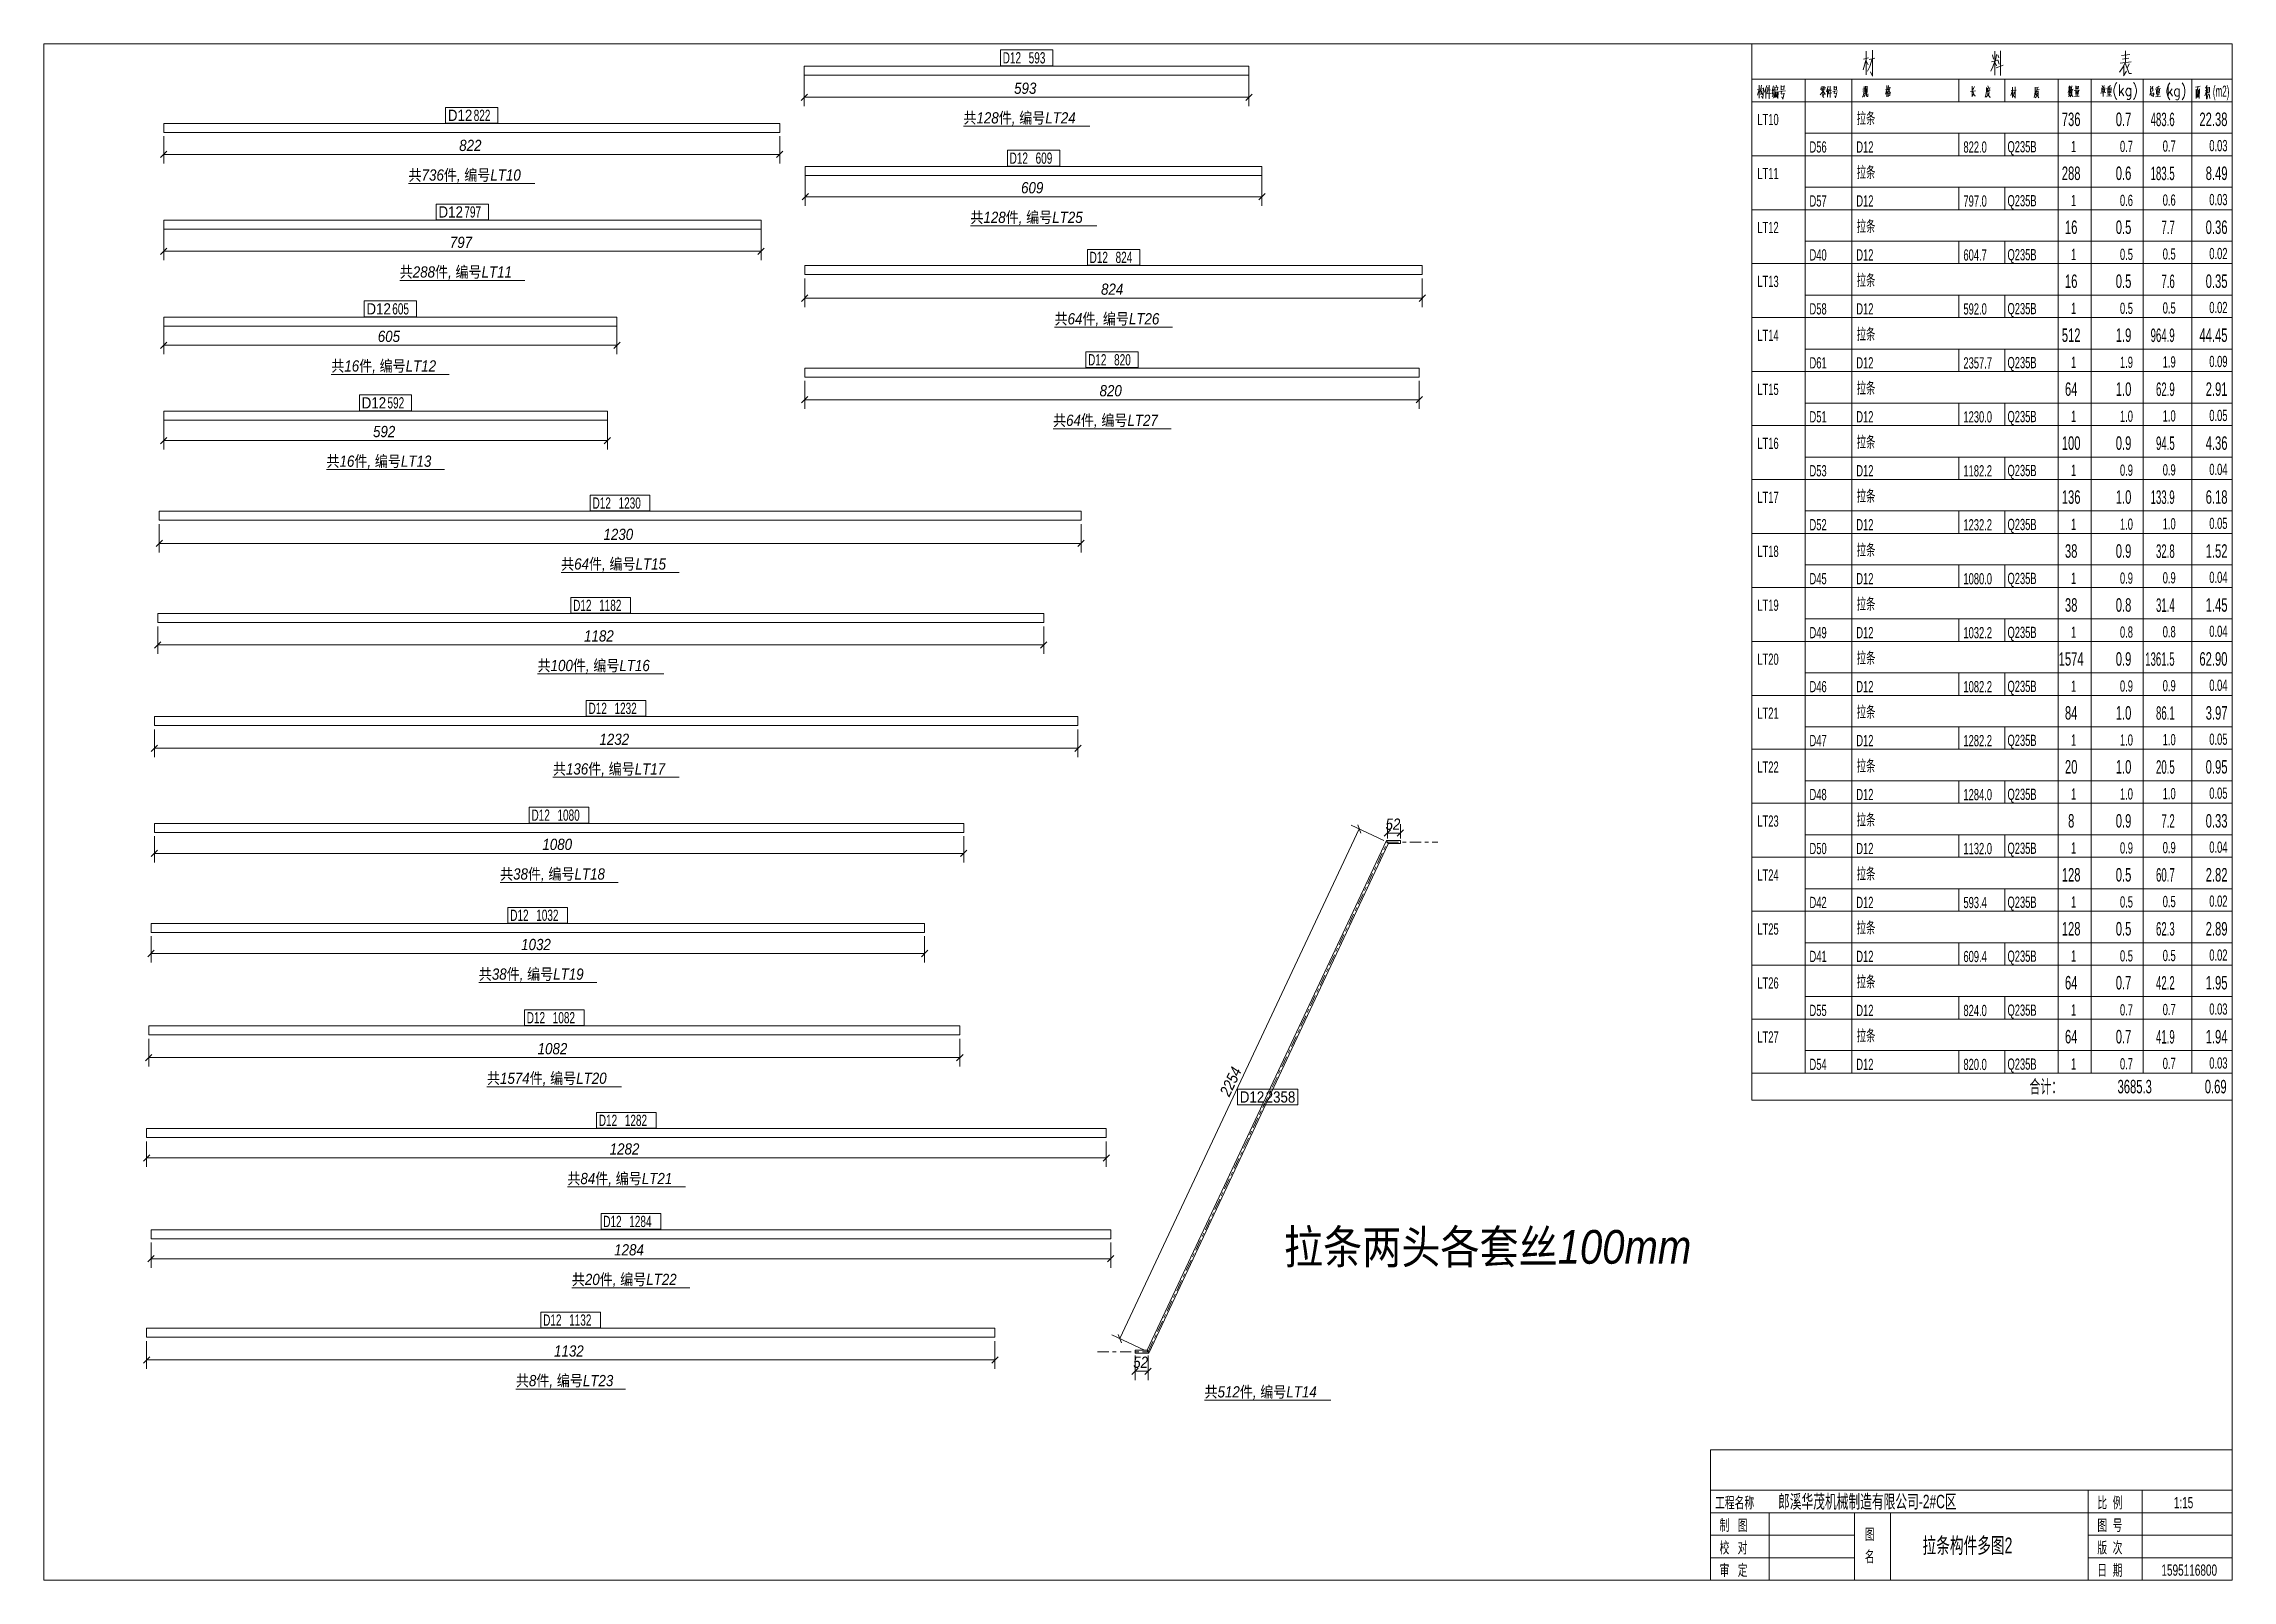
# Model space of a CAD drawing. Header units: millimetres. Extents: x 563 to 2432, y 35 to 580.
# Drawn here: x 1848 to 2432, y 170 to 580 of the extents above; entities that cross this region are included whole.
import ezdxf

# ---------------------------------------------------------------- set-up
doc = ezdxf.new("R2010")
doc.units = ezdxf.units.MM
doc.linetypes.add('XKITLINE00', pattern=[0])
doc.linetypes.add('XKITLINE03', pattern=[6, 3, -1, 1, -1])
for name, color, linetype, lineweight in [('DrawingSheet', 5, 'Continuous', 0), ('OtherObjectType', 1, 'Continuous', 0), ('Part', 2, 'Continuous', 0), ('PartMark', 3, 'Continuous', 0), ('Z-DIMENSIONS', 1, 'Continuous', 0)]:
    doc.layers.add(name, color=color, linetype=linetype, lineweight=lineweight)
doc.styles.add('Arial Italic', font='ariali.ttf')
doc.styles.add('Arial Narrow', font='arial.ttf')
doc.styles.add('romsim', font='arial.ttf')
doc.styles.add('宋体', font='arial.ttf')

msp = doc.modelspace()

# ---------------------------------------------------------------- texts
at = {"layer": 'OtherObjectType', "color": 4, "style": '宋体'}
for s, height, width, p in [('(m2)', 3, 0.51, (2426.88, 566.26)), ('736', 3.6, 0.595, (2386.56, 558.46)), ('0.7', 3.6, 0.595, (2400.96, 558.46)), ('22.38', 3.6, 0.595, (2423.28, 558.46)), ('288', 3.6, 0.595, (2386.56, 544.06)), ('0.6', 3.6, 0.595, (2400.96, 544.06)), ('8.49', 3.6, 0.595, (2424.96, 544.06)), ('16', 3.6, 0.595, (2387.4, 529.66)), ('0.5', 3.6, 0.595, (2400.96, 529.66)), ('0.36', 3.6, 0.595, (2424.96, 529.66)), ('16', 3.6, 0.595, (2387.4, 515.26)), ('0.5', 3.6, 0.595, (2400.96, 515.26)), ('0.35', 3.6, 0.595, (2424.96, 515.26)), ('512', 3.6, 0.595, (2386.56, 500.86)), ('1.9', 3.6, 0.595, (2400.96, 500.86)), ('44.45', 3.6, 0.595, (2423.28, 500.86)), ('64', 3.6, 0.595, (2387.4, 486.46)), ('1.0', 3.6, 0.595, (2400.96, 486.46)), ('2.91', 3.6, 0.595, (2424.96, 486.46)), ('100', 3.6, 0.595, (2386.56, 472.06)), ('0.9', 3.6, 0.595, (2400.96, 472.06)), ('4.36', 3.6, 0.595, (2424.96, 472.06)), ('136', 3.6, 0.595, (2386.56, 457.66)), ('1.0', 3.6, 0.595, (2400.96, 457.66)), ('6.18', 3.6, 0.595, (2424.96, 457.66)), ('38', 3.6, 0.595, (2387.4, 443.26)), ('0.9', 3.6, 0.595, (2400.96, 443.26)), ('1.52', 3.6, 0.595, (2424.96, 443.26)), ('38', 3.6, 0.595, (2387.4, 428.86)), ('0.8', 3.6, 0.595, (2400.96, 428.86)), ('1.45', 3.6, 0.595, (2424.96, 428.86)), ('1574', 3.6, 0.595, (2385.72, 414.46)), ('0.9', 3.6, 0.595, (2400.96, 414.46)), ('62.90', 3.6, 0.595, (2423.28, 414.46)), ('84', 3.6, 0.595, (2387.4, 400.06)), ('1.0', 3.6, 0.595, (2400.96, 400.06)), ('3.97', 3.6, 0.595, (2424.96, 400.06)), ('20', 3.6, 0.595, (2387.4, 385.66)), ('1.0', 3.6, 0.595, (2400.96, 385.66)), ('0.95', 3.6, 0.595, (2424.96, 385.66)), ('8', 3.6, 0.595, (2388.24, 371.26)), ('0.9', 3.6, 0.595, (2400.96, 371.26)), ('0.33', 3.6, 0.595, (2424.96, 371.26)), ('128', 3.6, 0.595, (2386.56, 356.86)), ('0.5', 3.6, 0.595, (2400.96, 356.86)), ('2.82', 3.6, 0.595, (2424.96, 356.86)), ('128', 3.6, 0.595, (2386.56, 342.46)), ('0.5', 3.6, 0.595, (2400.96, 342.46)), ('2.89', 3.6, 0.595, (2424.96, 342.46)), ('64', 3.6, 0.595, (2387.4, 328.06)), ('0.7', 3.6, 0.595, (2400.96, 328.06)), ('1.95', 3.6, 0.595, (2424.96, 328.06)), ('64', 3.6, 0.595, (2387.4, 313.66)), ('0.7', 3.6, 0.595, (2400.96, 313.66)), ('1.94', 3.6, 0.595, (2424.96, 313.66)), ('工程名称', 3, 0.6375, (2294.04, 189.62)), ('比  例', 3, 0.6375, (2396.04, 189.62)), ('制   图', 3, 0.6375, (2295.24, 183.62)), ('图  号', 3, 0.6375, (2396.04, 183.62)), ('校   对', 3, 0.6375, (2295.24, 177.62)), ('图', 3, 0.6375, (2334, 181.22)), ('版  次', 3, 0.6375, (2396.04, 177.62)), ('名', 3, 0.6375, (2334, 175.22)), ('审   定', 3, 0.6375, (2295.24, 171.62)), ('日  期', 3, 0.6375, (2396.04, 171.62))]:
    msp.add_text(s, height=height, dxfattribs=dict(at, width=width)).set_placement(p)
at = {"layer": 'OtherObjectType', "color": 6}
for s, height, style, width, p in [('共128件, 编号LT24', 3, 'Arial Italic', 0.85, (2093.46, 559.15)), ('483.6', 3.6, '宋体', 0.51, (2410.26, 558.43)), ('共736件, 编号LT10', 3, 'Arial Italic', 0.85, (1945.38, 543.89)), ('183.5', 3.6, '宋体', 0.51, (2410.26, 544.03)), ('共128件, 编号LT25', 3, 'Arial Italic', 0.85, (2095.32, 532.61)), ('7.7', 3.6, '宋体', 0.51, (2413.14, 529.63)), ('共288件, 编号LT11', 3, 'Arial Italic', 0.85, (1943.03, 518.03)), ('7.6', 3.6, '宋体', 0.51, (2413.14, 515.23)), ('共64件, 编号LT26', 3, 'Arial Italic', 0.85, (2117.77, 505.53)), ('964.9', 3.6, '宋体', 0.51, (2410.26, 500.83)), ('共16件, 编号LT12', 3, 'Arial Italic', 0.85, (1924.77, 492.95)), ('62.9', 3.6, '宋体', 0.51, (2411.7, 486.43)), ('共64件, 编号LT27', 3, 'Arial Italic', 0.85, (2117.37, 478.44)), ('94.5', 3.6, '宋体', 0.51, (2411.7, 472.03)), ('共16件, 编号LT13', 3, 'Arial Italic', 0.85, (1923.49, 467.54)), ('133.9', 3.6, '宋体', 0.51, (2410.26, 457.63)), ('32.8', 3.6, '宋体', 0.51, (2411.7, 443.23)), ('共64件, 编号LT15', 3, 'Arial Italic', 0.85, (1986.1, 440.1)), ('31.4', 3.6, '宋体', 0.51, (2411.7, 428.83)), ('共100件, 编号LT16', 3, 'Arial Italic', 0.85, (1979.81, 413.01)), ('1361.5', 3.6, '宋体', 0.51, (2408.82, 414.43)), ('86.1', 3.6, '宋体', 0.51, (2411.7, 400.03)), ('共136件, 编号LT17', 3, 'Arial Italic', 0.85, (1983.91, 385.42)), ('20.5', 3.6, '宋体', 0.51, (2411.7, 385.63)), ('7.2', 3.6, '宋体', 0.51, (2413.14, 371.23)), ('共38件, 编号LT18', 3, 'Arial Italic', 0.85, (1969.81, 357.38)), ('60.7', 3.6, '宋体', 0.51, (2411.7, 356.83)), ('62.3', 3.6, '宋体', 0.51, (2411.7, 342.43)), ('共38件, 编号LT19', 3, 'Arial Italic', 0.85, (1964.13, 330.66)), ('42.2', 3.6, '宋体', 0.51, (2411.7, 328.03)), ('41.9', 3.6, '宋体', 0.51, (2411.7, 313.63)), ('共1574件, 编号LT20', 3, 'Arial Italic', 0.85, (1966.31, 302.87)), ('3685.3', 3.6, '宋体', 0.595, (2401.44, 300.34)), ('0.69', 3.6, '宋体', 0.595, (2424.72, 300.34)), ('共84件, 编号LT21', 3, 'Arial Italic', 0.85, (1987.77, 276.11)), ('拉条两头各套丝100mm', 9, 'Arial Italic', 0.85, (2179, 254.87)), ('共20件, 编号LT22', 3, 'Arial Italic', 0.85, (1988.96, 249.19)), ('共8件, 编号LT23', 3, 'Arial Italic', 0.85, (1974.03, 222.19)), ('共512件, 编号LT14', 3, 'Arial Italic', 0.85, (2157.79, 219.19))]:
    msp.add_text(s, height=height, dxfattribs=dict(at, style=style, width=width)).set_placement(p)
at = {"layer": 'OtherObjectType', "color": 7, "style": '宋体'}
for s, height, width, p in [('LT10', 3, 0.595, (2305.32, 558.7)), ('拉条', 3, 0.595, (2331.84, 559.06)), ('D56', 3, 0.595, (2319.24, 551.38)), ('D12', 3, 0.595, (2331.72, 551.38)), ('822.0', 3, 0.595, (2360.31, 551.36)), ('Q235B', 3, 0.595, (2372.07, 551.44)), ('1', 3, 0.595, (2389.02, 551.5)), ('0.7', 3, 0.595, (2402.08, 551.53)), ('0.7', 3, 0.595, (2413.49, 551.62)), ('0.03', 3, 0.595, (2425.92, 551.74)), ('LT11', 3, 0.595, (2305.32, 544.3)), ('拉条', 3, 0.595, (2331.84, 544.66)), ('D57', 3, 0.595, (2319.24, 536.98)), ('D12', 3, 0.595, (2331.72, 536.98)), ('797.0', 3, 0.595, (2360.31, 536.96)), ('Q235B', 3, 0.595, (2372.07, 537.04)), ('1', 3, 0.595, (2389.02, 537.1)), ('0.6', 3, 0.595, (2402.08, 537.13)), ('0.6', 3, 0.595, (2413.49, 537.22)), ('0.03', 3, 0.595, (2425.92, 537.34)), ('LT12', 3, 0.595, (2305.32, 529.9)), ('拉条', 3, 0.595, (2331.84, 530.26)), ('D40', 3, 0.595, (2319.24, 522.58)), ('D12', 3, 0.595, (2331.72, 522.58)), ('604.7', 3, 0.595, (2360.31, 522.56)), ('Q235B', 3, 0.595, (2372.07, 522.64)), ('1', 3, 0.595, (2389.02, 522.7)), ('0.5', 3, 0.595, (2402.08, 522.73)), ('0.5', 3, 0.595, (2413.49, 522.82)), ('0.02', 3, 0.595, (2425.92, 522.94)), ('LT13', 3, 0.595, (2305.32, 515.5)), ('拉条', 3, 0.595, (2331.84, 515.86)), ('D58', 3, 0.595, (2319.24, 508.18)), ('D12', 3, 0.595, (2331.72, 508.18)), ('592.0', 3, 0.595, (2360.31, 508.16)), ('Q235B', 3, 0.595, (2372.07, 508.24)), ('1', 3, 0.595, (2389.02, 508.3)), ('0.5', 3, 0.595, (2402.08, 508.33)), ('0.5', 3, 0.595, (2413.49, 508.42)), ('0.02', 3, 0.595, (2425.92, 508.54)), ('LT14', 3, 0.595, (2305.32, 501.1)), ('拉条', 3, 0.595, (2331.84, 501.46)), ('D61', 3, 0.595, (2319.24, 493.78)), ('D12', 3, 0.595, (2331.72, 493.78)), ('2357.7', 3, 0.595, (2360.31, 493.76)), ('Q235B', 3, 0.595, (2372.07, 493.84)), ('1', 3, 0.595, (2389.02, 493.9)), ('1.9', 3, 0.595, (2402.08, 493.93)), ('1.9', 3, 0.595, (2413.49, 494.02)), ('0.09', 3, 0.595, (2425.92, 494.14)), ('LT15', 3, 0.595, (2305.32, 486.7)), ('拉条', 3, 0.595, (2331.84, 487.06)), ('D51', 3, 0.595, (2319.24, 479.38)), ('D12', 3, 0.595, (2331.72, 479.38)), ('1230.0', 3, 0.595, (2360.31, 479.36)), ('Q235B', 3, 0.595, (2372.07, 479.44)), ('1', 3, 0.595, (2389.02, 479.5)), ('1.0', 3, 0.595, (2402.08, 479.53)), ('1.0', 3, 0.595, (2413.49, 479.62)), ('0.05', 3, 0.595, (2425.92, 479.74)), ('LT16', 3, 0.595, (2305.32, 472.3)), ('拉条', 3, 0.595, (2331.84, 472.66)), ('D53', 3, 0.595, (2319.24, 464.98)), ('D12', 3, 0.595, (2331.72, 464.98)), ('1182.2', 3, 0.595, (2360.31, 464.96)), ('Q235B', 3, 0.595, (2372.07, 465.04)), ('1', 3, 0.595, (2389.02, 465.1)), ('0.9', 3, 0.595, (2402.08, 465.13)), ('0.9', 3, 0.595, (2413.49, 465.22)), ('0.04', 3, 0.595, (2425.92, 465.34)), ('拉条', 3, 0.595, (2331.84, 458.26)), ('LT17', 3, 0.595, (2305.32, 457.9)), ('D52', 3, 0.595, (2319.24, 450.58)), ('D12', 3, 0.595, (2331.72, 450.58)), ('1232.2', 3, 0.595, (2360.31, 450.56)), ('Q235B', 3, 0.595, (2372.07, 450.64)), ('1', 3, 0.595, (2389.02, 450.7)), ('1.0', 3, 0.595, (2402.08, 450.73)), ('1.0', 3, 0.595, (2413.49, 450.82)), ('0.05', 3, 0.595, (2425.92, 450.94)), ('LT18', 3, 0.595, (2305.32, 443.5)), ('拉条', 3, 0.595, (2331.84, 443.86)), ('D45', 3, 0.595, (2319.24, 436.18)), ('D12', 3, 0.595, (2331.72, 436.18)), ('1080.0', 3, 0.595, (2360.31, 436.16)), ('Q235B', 3, 0.595, (2372.07, 436.24)), ('1', 3, 0.595, (2389.02, 436.3)), ('0.9', 3, 0.595, (2402.08, 436.33)), ('0.9', 3, 0.595, (2413.49, 436.42)), ('0.04', 3, 0.595, (2425.92, 436.54)), ('拉条', 3, 0.595, (2331.84, 429.46)), ('LT19', 3, 0.595, (2305.32, 429.1)), ('D49', 3, 0.595, (2319.24, 421.78)), ('D12', 3, 0.595, (2331.72, 421.78)), ('1032.2', 3, 0.595, (2360.31, 421.76)), ('Q235B', 3, 0.595, (2372.07, 421.84)), ('1', 3, 0.595, (2389.02, 421.9)), ('0.8', 3, 0.595, (2402.08, 421.93)), ('0.8', 3, 0.595, (2413.49, 422.02)), ('0.04', 3, 0.595, (2425.92, 422.14)), ('LT20', 3, 0.595, (2305.32, 414.7)), ('拉条', 3, 0.595, (2331.84, 415.06)), ('D46', 3, 0.595, (2319.24, 407.38)), ('D12', 3, 0.595, (2331.72, 407.38)), ('1082.2', 3, 0.595, (2360.31, 407.36)), ('Q235B', 3, 0.595, (2372.07, 407.44)), ('1', 3, 0.595, (2389.02, 407.5)), ('0.9', 3, 0.595, (2402.08, 407.53)), ('0.9', 3, 0.595, (2413.49, 407.62)), ('0.04', 3, 0.595, (2425.92, 407.74)), ('LT21', 3, 0.595, (2305.32, 400.3)), ('拉条', 3, 0.595, (2331.84, 400.66)), ('D47', 3, 0.595, (2319.24, 392.98)), ('D12', 3, 0.595, (2331.72, 392.98)), ('1282.2', 3, 0.595, (2360.31, 392.96)), ('Q235B', 3, 0.595, (2372.07, 393.04)), ('1', 3, 0.595, (2389.02, 393.1)), ('1.0', 3, 0.595, (2402.08, 393.13)), ('1.0', 3, 0.595, (2413.49, 393.22)), ('0.05', 3, 0.595, (2425.92, 393.34)), ('LT22', 3, 0.595, (2305.32, 385.9)), ('拉条', 3, 0.595, (2331.84, 386.26)), ('D48', 3, 0.595, (2319.24, 378.58)), ('D12', 3, 0.595, (2331.72, 378.58)), ('1284.0', 3, 0.595, (2360.31, 378.56)), ('Q235B', 3, 0.595, (2372.07, 378.64)), ('1', 3, 0.595, (2389.02, 378.7)), ('1.0', 3, 0.595, (2402.08, 378.73)), ('1.0', 3, 0.595, (2413.49, 378.82)), ('0.05', 3, 0.595, (2425.92, 378.94)), ('LT23', 3, 0.595, (2305.32, 371.5)), ('拉条', 3, 0.595, (2331.84, 371.86)), ('D50', 3, 0.595, (2319.24, 364.18)), ('D12', 3, 0.595, (2331.72, 364.18)), ('1132.0', 3, 0.595, (2360.31, 364.16)), ('Q235B', 3, 0.595, (2372.07, 364.24)), ('1', 3, 0.595, (2389.02, 364.3)), ('0.9', 3, 0.595, (2402.08, 364.33)), ('0.9', 3, 0.595, (2413.49, 364.42)), ('0.04', 3, 0.595, (2425.92, 364.54)), ('LT24', 3, 0.595, (2305.32, 357.1)), ('拉条', 3, 0.595, (2331.84, 357.46)), ('D42', 3, 0.595, (2319.24, 349.78)), ('D12', 3, 0.595, (2331.72, 349.78)), ('593.4', 3, 0.595, (2360.31, 349.76)), ('Q235B', 3, 0.595, (2372.07, 349.84)), ('1', 3, 0.595, (2389.02, 349.9)), ('0.5', 3, 0.595, (2402.08, 349.93)), ('0.5', 3, 0.595, (2413.49, 350.02)), ('0.02', 3, 0.595, (2425.92, 350.14)), ('LT25', 3, 0.595, (2305.32, 342.7)), ('拉条', 3, 0.595, (2331.84, 343.06)), ('0.02', 3, 0.595, (2425.92, 335.74)), ('D41', 3, 0.595, (2319.24, 335.38)), ('D12', 3, 0.595, (2331.72, 335.38)), ('609.4', 3, 0.595, (2360.31, 335.36)), ('Q235B', 3, 0.595, (2372.07, 335.44)), ('1', 3, 0.595, (2389.02, 335.5)), ('0.5', 3, 0.595, (2402.08, 335.53)), ('0.5', 3, 0.595, (2413.49, 335.62)), ('LT26', 3, 0.595, (2305.32, 328.3)), ('拉条', 3, 0.595, (2331.84, 328.66)), ('D55', 3, 0.595, (2319.24, 320.98)), ('D12', 3, 0.595, (2331.72, 320.98)), ('824.0', 3, 0.595, (2360.31, 320.96)), ('Q235B', 3, 0.595, (2372.07, 321.04)), ('1', 3, 0.595, (2389.02, 321.1)), ('0.7', 3, 0.595, (2402.08, 321.13)), ('0.7', 3, 0.595, (2413.49, 321.22)), ('0.03', 3, 0.595, (2425.92, 321.34)), ('LT27', 3, 0.595, (2305.32, 313.9)), ('拉条', 3, 0.595, (2331.84, 314.26)), ('D54', 3, 0.595, (2319.24, 306.58)), ('D12', 3, 0.595, (2331.72, 306.58)), ('820.0', 3, 0.595, (2360.31, 306.56)), ('Q235B', 3, 0.595, (2372.07, 306.64)), ('1', 3, 0.595, (2389.02, 306.7)), ('0.7', 3, 0.595, (2402.08, 306.73)), ('0.7', 3, 0.595, (2413.49, 306.82)), ('0.03', 3, 0.595, (2425.92, 306.94)), ('合计：', 3.6, 0.595, (2377.92, 300.34)), ('郎溪华茂机械制造有限公司-2#C区', 3.6, 0.6375, (2310.84, 189.62)), ('1:15', 3, 0.6375, (2416.44, 189.62)), ('拉条构件多图2', 4.2, 0.6375, (2349.39, 177.62)), ('1595116800', 3, 0.6375, (2413.14, 171.62))]:
    msp.add_text(s, height=height, dxfattribs=dict(at, width=width)).set_placement(p)
at = {"layer": 'PartMark', "color": 3}
for s, style, width, p in [('D12', 'romsim', 0.6375, (2103.93, 575.17)), ('593', 'romsim', 0.6375, (2110.87, 575.17)), ('D12', 'Arial Narrow', 0.85, (1955.87, 559.82)), ('822', 'romsim', 0.6375, (1962.77, 559.82)), ('D12', 'romsim', 0.6375, (2105.78, 548.4)), ('609', 'romsim', 0.6375, (2112.72, 548.4)), ('D12', 'Arial Narrow', 0.85, (1953.37, 534.04)), ('797', 'romsim', 0.6375, (1960.27, 534.04)), ('D12', 'romsim', 0.6375, (2127.12, 521.91)), ('824', 'romsim', 0.6375, (2134.06, 521.91)), ('D12', 'Arial Narrow', 0.85, (1934.14, 508.18)), ('605', 'romsim', 0.6375, (1941.04, 508.18)), ('D12', 'romsim', 0.6375, (2126.72, 494.59)), ('820', 'romsim', 0.6375, (2133.66, 494.59)), ('D12', 'Arial Narrow', 0.85, (1932.87, 483.1)), ('592', 'romsim', 0.6375, (1939.76, 483.1)), ('D12', 'romsim', 0.6375, (1994.48, 456.36)), ('1230', 'romsim', 0.6375, (2001.42, 456.36)), ('D12', 'romsim', 0.6375, (1989.3, 429.05)), ('1182', 'romsim', 0.6375, (1996.24, 429.05)), ('D12', 'romsim', 0.6375, (1993.41, 401.57)), ('1232', 'romsim', 0.6375, (2000.34, 401.57)), ('D12', 'romsim', 0.6375, (1978.19, 373.08)), ('1080', 'romsim', 0.6375, (1985.12, 373.08)), ('D12', 'romsim', 0.6375, (1972.51, 346.36)), ('1032', 'romsim', 0.6375, (1979.45, 346.36)), ('D12', 'romsim', 0.6375, (1976.92, 319.02)), ('1082', 'romsim', 0.6375, (1983.86, 319.02)), ('D12', 'Arial Narrow', 0.85, (2167.2, 297.87)), ('2358', 'Arial Narrow', 0.85, (2174.1, 297.87)), ('D12', 'romsim', 0.6375, (1996.15, 291.63)), ('1282', 'romsim', 0.6375, (2003.09, 291.63)), ('D12', 'romsim', 0.6375, (1997.34, 264.66)), ('1284', 'romsim', 0.6375, (2004.28, 264.66)), ('D12', 'romsim', 0.6375, (1981.3, 238.34)), ('1132', 'romsim', 0.6375, (1988.24, 238.34))]:
    msp.add_text(s, height=3, dxfattribs=dict(at, style=style, width=width)).set_placement(p)
at = {"layer": 'Z-DIMENSIONS', "color": 3, "style": 'Arial Italic', "width": 0.85}
for s, p in [('593', (2106.98, 567.05)), ('822', (1958.9, 551.79)), ('609', (2108.84, 540.51)), ('797', (1956.4, 525.93)), ('824', (2130.18, 513.43)), ('605', (1937.17, 500.85)), ('820', (2129.78, 486.34)), ('592', (1935.9, 475.44)), ('1230', (1997.4, 448)), ('1182', (1992.22, 420.91)), ('1232', (1996.32, 393.32)), ('1080', (1981.1, 365.28)), ('52', (2206.09, 370.68)), ('1032', (1975.43, 338.56)), ('1082', (1979.83, 310.77)), ('1282', (1999.06, 284.01)), ('1284', (2000.26, 257.09)), ('1132', (1984.21, 230.09)), ('52', (2138.76, 227.09))]:
    msp.add_text(s, height=3, dxfattribs=at).set_placement(p)
msp.add_text('2254', height=3, rotation=64.84736, dxfattribs=at).set_placement((2164.43, 299.26))

# ---------------------------------------------------------------- linework, layer by layer
at = {"layer": 'DrawingSheet', "color": 5, "linetype": 'XKITLINE00', "lineweight": 0}
for p, q in [((2432.04, 580.42), (1848.04, 580.42)), ((1848.04, 580.42), (1848.04, 170.42)), ((2432.04, 170.42), (2432.04, 580.42)), ((1848.04, 170.42), (2432.04, 170.42))]:
    msp.add_line(p, q, dxfattribs=at)
at = {"layer": 'OtherObjectType', "color": 6, "linetype": 'XKITLINE00', "lineweight": 0}
for p, q in [((2303.88, 580.42), (2303.88, 564.94)), ((2303.88, 570.94), (2432.04, 570.94)), ((2318.04, 570.94), (2318.04, 564.94)), ((2330.52, 570.94), (2330.52, 564.94)), ((2359.08, 570.94), (2359.08, 564.94)), ((2371.32, 570.94), (2371.32, 564.94)), ((2385.6, 570.94), (2385.6, 564.94)), ((2394.36, 570.94), (2394.36, 564.94)), ((2408.28, 570.94), (2408.28, 564.94)), ((2421.24, 570.94), (2421.24, 564.94)), ((2303.88, 564.94), (2303.88, 556.54)), ((2432.04, 564.94), (2303.88, 564.94)), ((2318.04, 564.94), (2318.04, 556.54)), ((2330.52, 564.94), (2330.52, 556.54)), ((2385.6, 564.94), (2385.6, 556.54)), ((2394.36, 564.94), (2394.36, 556.54)), ((2408.28, 564.94), (2408.28, 556.54)), ((2421.24, 564.94), (2421.24, 556.54)), ((2093.46, 558.4), (2127.18, 558.4)), ((2303.88, 556.54), (2303.88, 550.54)), ((2318.04, 556.54), (2318.04, 550.54)), ((2318.04, 556.54), (2432.04, 556.54)), ((2330.52, 556.54), (2330.52, 550.54)), ((2359.08, 556.54), (2359.08, 550.54)), ((2371.32, 556.54), (2371.32, 550.54)), ((2385.6, 556.54), (2385.6, 550.54)), ((2394.36, 556.54), (2394.36, 550.54)), ((2408.28, 556.54), (2408.28, 550.54)), ((2421.24, 556.54), (2421.24, 550.54)), ((2303.88, 550.54), (2303.88, 542.14)), ((2432.04, 550.54), (2303.88, 550.54)), ((2318.04, 550.54), (2432.04, 550.54)), ((2318.04, 550.54), (2318.04, 542.14)), ((2330.52, 550.54), (2330.52, 542.14)), ((2385.6, 550.54), (2385.6, 542.14)), ((2394.36, 550.54), (2394.36, 542.14)), ((2408.28, 550.54), (2408.28, 542.14)), ((2421.24, 550.54), (2421.24, 542.14)), ((1945.38, 543.14), (1979.1, 543.14)), ((2303.88, 542.14), (2303.88, 536.14)), ((2318.04, 542.14), (2318.04, 536.14)), ((2318.04, 542.14), (2432.04, 542.14)), ((2330.52, 542.14), (2330.52, 536.14)), ((2359.08, 542.14), (2359.08, 536.14)), ((2371.32, 542.14), (2371.32, 536.14)), ((2385.6, 542.14), (2385.6, 536.14)), ((2394.36, 542.14), (2394.36, 536.14)), ((2408.28, 542.14), (2408.28, 536.14)), ((2421.24, 542.14), (2421.24, 536.14)), ((2095.32, 531.86), (2129.03, 531.86)), ((2303.88, 536.14), (2303.88, 527.74)), ((2432.04, 536.14), (2303.88, 536.14)), ((2318.04, 536.14), (2432.04, 536.14)), ((2318.04, 536.14), (2318.04, 527.74)), ((2330.52, 536.14), (2330.52, 527.74)), ((2385.6, 536.14), (2385.6, 527.74)), ((2394.36, 536.14), (2394.36, 527.74)), ((2408.28, 536.14), (2408.28, 527.74)), ((2421.24, 536.14), (2421.24, 527.74)), ((2303.88, 527.74), (2303.88, 521.74)), ((2318.04, 527.74), (2318.04, 521.74)), ((2318.04, 527.74), (2432.04, 527.74)), ((2330.52, 527.74), (2330.52, 521.74)), ((2359.08, 527.74), (2359.08, 521.74)), ((2371.32, 527.74), (2371.32, 521.74)), ((2385.6, 527.74), (2385.6, 521.74)), ((2394.36, 527.74), (2394.36, 521.74)), ((2408.28, 527.74), (2408.28, 521.74)), ((2421.24, 527.74), (2421.24, 521.74)), ((2303.88, 521.74), (2303.88, 513.34)), ((2432.04, 521.74), (2303.88, 521.74)), ((2318.04, 521.74), (2432.04, 521.74)), ((2318.04, 521.74), (2318.04, 513.34)), ((2330.52, 521.74), (2330.52, 513.34)), ((2385.6, 521.74), (2385.6, 513.34)), ((2394.36, 521.74), (2394.36, 513.34)), ((2408.28, 521.74), (2408.28, 513.34)), ((2421.24, 521.74), (2421.24, 513.34)), ((1943.03, 517.28), (1976.45, 517.28)), ((2303.88, 513.34), (2303.88, 507.34)), ((2318.04, 513.34), (2318.04, 507.34)), ((2318.04, 513.34), (2432.04, 513.34)), ((2330.52, 513.34), (2330.52, 507.34)), ((2359.08, 513.34), (2359.08, 507.34)), ((2371.32, 513.34), (2371.32, 507.34)), ((2385.6, 513.34), (2385.6, 507.34)), ((2394.36, 513.34), (2394.36, 507.34)), ((2408.28, 513.34), (2408.28, 507.34)), ((2421.24, 513.34), (2421.24, 507.34)), ((2117.77, 504.78), (2149.26, 504.78)), ((2303.88, 507.34), (2303.88, 498.94)), ((2432.04, 507.34), (2303.88, 507.34)), ((2318.04, 507.34), (2432.04, 507.34)), ((2318.04, 507.34), (2318.04, 498.94)), ((2330.52, 507.34), (2330.52, 498.94)), ((2385.6, 507.34), (2385.6, 498.94)), ((2394.36, 507.34), (2394.36, 498.94)), ((2408.28, 507.34), (2408.28, 498.94)), ((2421.24, 507.34), (2421.24, 498.94)), ((2303.88, 498.94), (2303.88, 492.94)), ((2318.04, 498.94), (2318.04, 492.94)), ((2318.04, 498.94), (2432.04, 498.94)), ((2330.52, 498.94), (2330.52, 492.94)), ((2359.08, 498.94), (2359.08, 492.94)), ((2371.32, 498.94), (2371.32, 492.94)), ((2385.6, 498.94), (2385.6, 492.94)), ((2394.36, 498.94), (2394.36, 492.94)), ((2408.28, 498.94), (2408.28, 492.94)), ((2421.24, 498.94), (2421.24, 492.94)), ((1924.77, 492.2), (1956.26, 492.2)), ((2303.88, 492.94), (2303.88, 484.54)), ((2432.04, 492.94), (2303.88, 492.94)), ((2318.04, 492.94), (2432.04, 492.94)), ((2318.04, 492.94), (2318.04, 484.54)), ((2330.52, 492.94), (2330.52, 484.54)), ((2385.6, 492.94), (2385.6, 484.54)), ((2394.36, 492.94), (2394.36, 484.54)), ((2408.28, 492.94), (2408.28, 484.54)), ((2421.24, 492.94), (2421.24, 484.54)), ((2303.88, 484.54), (2303.88, 478.54)), ((2318.04, 484.54), (2318.04, 478.54)), ((2318.04, 484.54), (2432.04, 484.54)), ((2330.52, 484.54), (2330.52, 478.54)), ((2359.08, 484.54), (2359.08, 478.54)), ((2371.32, 484.54), (2371.32, 478.54)), ((2385.6, 484.54), (2385.6, 478.54)), ((2394.36, 484.54), (2394.36, 478.54)), ((2408.28, 484.54), (2408.28, 478.54)), ((2421.24, 484.54), (2421.24, 478.54)), ((2117.37, 477.69), (2148.86, 477.69)), ((2303.88, 478.54), (2303.88, 470.14)), ((2432.04, 478.54), (2303.88, 478.54)), ((2318.04, 478.54), (2432.04, 478.54)), ((2318.04, 478.54), (2318.04, 470.14)), ((2330.52, 478.54), (2330.52, 470.14)), ((2385.6, 478.54), (2385.6, 470.14)), ((2394.36, 478.54), (2394.36, 470.14)), ((2408.28, 478.54), (2408.28, 470.14)), ((2421.24, 478.54), (2421.24, 470.14)), ((2303.88, 470.14), (2303.88, 464.14)), ((2318.04, 470.14), (2318.04, 464.14)), ((2318.04, 470.14), (2432.04, 470.14)), ((2330.52, 470.14), (2330.52, 464.14)), ((2359.08, 470.14), (2359.08, 464.14)), ((2371.32, 470.14), (2371.32, 464.14)), ((2385.6, 470.14), (2385.6, 464.14)), ((2394.36, 470.14), (2394.36, 464.14)), ((2408.28, 470.14), (2408.28, 464.14)), ((2421.24, 470.14), (2421.24, 464.14)), ((1923.49, 466.79), (1954.98, 466.79)), ((2303.88, 464.14), (2303.88, 455.74)), ((2432.04, 464.14), (2303.88, 464.14)), ((2318.04, 464.14), (2432.04, 464.14)), ((2318.04, 464.14), (2318.04, 455.74)), ((2330.52, 464.14), (2330.52, 455.74)), ((2385.6, 464.14), (2385.6, 455.74)), ((2394.36, 464.14), (2394.36, 455.74)), ((2408.28, 464.14), (2408.28, 455.74)), ((2421.24, 464.14), (2421.24, 455.74)), ((2303.88, 455.74), (2303.88, 449.74)), ((2318.04, 455.74), (2318.04, 449.74)), ((2318.04, 455.74), (2432.04, 455.74)), ((2330.52, 455.74), (2330.52, 449.74)), ((2359.08, 455.74), (2359.08, 449.74)), ((2371.32, 455.74), (2371.32, 449.74)), ((2385.6, 455.74), (2385.6, 449.74)), ((2394.36, 455.74), (2394.36, 449.74)), ((2408.28, 455.74), (2408.28, 449.74)), ((2421.24, 455.74), (2421.24, 449.74)), ((2303.88, 449.74), (2303.88, 441.34)), ((2432.04, 449.74), (2303.88, 449.74)), ((2318.04, 449.74), (2432.04, 449.74)), ((2318.04, 449.74), (2318.04, 441.34)), ((2330.52, 449.74), (2330.52, 441.34)), ((2385.6, 449.74), (2385.6, 441.34)), ((2394.36, 449.74), (2394.36, 441.34)), ((2408.28, 449.74), (2408.28, 441.34)), ((2421.24, 449.74), (2421.24, 441.34)), ((1986.1, 439.35), (2017.59, 439.35)), ((2303.88, 441.34), (2303.88, 435.34)), ((2318.04, 441.34), (2318.04, 435.34)), ((2318.04, 441.34), (2432.04, 441.34)), ((2330.52, 441.34), (2330.52, 435.34)), ((2359.08, 441.34), (2359.08, 435.34)), ((2371.32, 441.34), (2371.32, 435.34)), ((2385.6, 441.34), (2385.6, 435.34)), ((2394.36, 441.34), (2394.36, 435.34)), ((2408.28, 441.34), (2408.28, 435.34)), ((2421.24, 441.34), (2421.24, 435.34)), ((2303.88, 435.34), (2303.88, 426.94)), ((2432.04, 435.34), (2303.88, 435.34)), ((2318.04, 435.34), (2432.04, 435.34)), ((2318.04, 435.34), (2318.04, 426.94)), ((2330.52, 435.34), (2330.52, 426.94)), ((2385.6, 435.34), (2385.6, 426.94)), ((2394.36, 435.34), (2394.36, 426.94)), ((2408.28, 435.34), (2408.28, 426.94)), ((2421.24, 435.34), (2421.24, 426.94)), ((2303.88, 426.94), (2303.88, 420.94)), ((2318.04, 426.94), (2318.04, 420.94)), ((2318.04, 426.94), (2432.04, 426.94)), ((2330.52, 426.94), (2330.52, 420.94)), ((2359.08, 426.94), (2359.08, 420.94)), ((2371.32, 426.94), (2371.32, 420.94)), ((2385.6, 426.94), (2385.6, 420.94)), ((2394.36, 426.94), (2394.36, 420.94)), ((2408.28, 426.94), (2408.28, 420.94)), ((2421.24, 426.94), (2421.24, 420.94)), ((2303.88, 420.94), (2303.88, 412.54)), ((2432.04, 420.94), (2303.88, 420.94)), ((2318.04, 420.94), (2432.04, 420.94)), ((2318.04, 420.94), (2318.04, 412.54)), ((2330.52, 420.94), (2330.52, 412.54)), ((2385.6, 420.94), (2385.6, 412.54)), ((2394.36, 420.94), (2394.36, 412.54)), ((2408.28, 420.94), (2408.28, 412.54)), ((2421.24, 420.94), (2421.24, 412.54)), ((1979.81, 412.26), (2013.53, 412.26)), ((2303.88, 412.54), (2303.88, 406.54)), ((2318.04, 412.54), (2318.04, 406.54)), ((2318.04, 412.54), (2432.04, 412.54)), ((2330.52, 412.54), (2330.52, 406.54)), ((2359.08, 412.54), (2359.08, 406.54)), ((2371.32, 412.54), (2371.32, 406.54)), ((2385.6, 412.54), (2385.6, 406.54)), ((2394.36, 412.54), (2394.36, 406.54)), ((2408.28, 412.54), (2408.28, 406.54)), ((2421.24, 412.54), (2421.24, 406.54)), ((2303.88, 406.54), (2303.88, 398.14)), ((2432.04, 406.54), (2303.88, 406.54)), ((2318.04, 406.54), (2432.04, 406.54)), ((2318.04, 406.54), (2318.04, 398.14)), ((2330.52, 406.54), (2330.52, 398.14)), ((2385.6, 406.54), (2385.6, 398.14)), ((2394.36, 406.54), (2394.36, 398.14)), ((2408.28, 406.54), (2408.28, 398.14)), ((2421.24, 406.54), (2421.24, 398.14)), ((2303.88, 398.14), (2303.88, 392.14)), ((2318.04, 398.14), (2318.04, 392.14)), ((2318.04, 398.14), (2432.04, 398.14)), ((2330.52, 398.14), (2330.52, 392.14)), ((2359.08, 398.14), (2359.08, 392.14)), ((2371.32, 398.14), (2371.32, 392.14)), ((2385.6, 398.14), (2385.6, 392.14)), ((2394.36, 398.14), (2394.36, 392.14)), ((2408.28, 398.14), (2408.28, 392.14)), ((2421.24, 398.14), (2421.24, 392.14)), ((2303.88, 392.14), (2303.88, 383.74)), ((2432.04, 392.14), (2303.88, 392.14)), ((2318.04, 392.14), (2432.04, 392.14)), ((2318.04, 392.14), (2318.04, 383.74)), ((2330.52, 392.14), (2330.52, 383.74)), ((2385.6, 392.14), (2385.6, 383.74)), ((2394.36, 392.14), (2394.36, 383.74)), ((2408.28, 392.14), (2408.28, 383.74)), ((2421.24, 392.14), (2421.24, 383.74)), ((1983.91, 384.67), (2017.63, 384.67)), ((2303.88, 383.74), (2303.88, 377.74)), ((2318.04, 383.74), (2318.04, 377.74)), ((2318.04, 383.74), (2432.04, 383.74)), ((2330.52, 383.74), (2330.52, 377.74)), ((2359.08, 383.74), (2359.08, 377.74)), ((2371.32, 383.74), (2371.32, 377.74)), ((2385.6, 383.74), (2385.6, 377.74)), ((2394.36, 383.74), (2394.36, 377.74)), ((2408.28, 383.74), (2408.28, 377.74)), ((2421.24, 383.74), (2421.24, 377.74)), ((2303.88, 377.74), (2303.88, 369.34)), ((2432.04, 377.74), (2303.88, 377.74)), ((2318.04, 377.74), (2432.04, 377.74)), ((2318.04, 377.74), (2318.04, 369.34)), ((2330.52, 377.74), (2330.52, 369.34)), ((2385.6, 377.74), (2385.6, 369.34)), ((2394.36, 377.74), (2394.36, 369.34)), ((2408.28, 377.74), (2408.28, 369.34)), ((2421.24, 377.74), (2421.24, 369.34)), ((2303.88, 369.34), (2303.88, 363.34)), ((2318.04, 369.34), (2318.04, 363.34)), ((2318.04, 369.34), (2432.04, 369.34)), ((2330.52, 369.34), (2330.52, 363.34)), ((2359.08, 369.34), (2359.08, 363.34)), ((2371.32, 369.34), (2371.32, 363.34)), ((2385.6, 369.34), (2385.6, 363.34)), ((2394.36, 369.34), (2394.36, 363.34)), ((2408.28, 369.34), (2408.28, 363.34)), ((2421.24, 369.34), (2421.24, 363.34)), ((2303.88, 363.34), (2303.88, 354.94)), ((2432.04, 363.34), (2303.88, 363.34)), ((2318.04, 363.34), (2432.04, 363.34)), ((2318.04, 363.34), (2318.04, 354.94)), ((2330.52, 363.34), (2330.52, 354.94)), ((2385.6, 363.34), (2385.6, 354.94)), ((2394.36, 363.34), (2394.36, 354.94)), ((2408.28, 363.34), (2408.28, 354.94)), ((2421.24, 363.34), (2421.24, 354.94)), ((1969.81, 356.63), (2001.3, 356.63)), ((2303.88, 354.94), (2303.88, 348.94)), ((2318.04, 354.94), (2318.04, 348.94)), ((2318.04, 354.94), (2432.04, 354.94)), ((2330.52, 354.94), (2330.52, 348.94)), ((2359.08, 354.94), (2359.08, 348.94)), ((2371.32, 354.94), (2371.32, 348.94)), ((2385.6, 354.94), (2385.6, 348.94)), ((2394.36, 354.94), (2394.36, 348.94)), ((2408.28, 354.94), (2408.28, 348.94)), ((2421.24, 354.94), (2421.24, 348.94)), ((2303.88, 348.94), (2303.88, 340.54)), ((2432.04, 348.94), (2303.88, 348.94)), ((2318.04, 348.94), (2432.04, 348.94)), ((2318.04, 348.94), (2318.04, 340.54)), ((2330.52, 348.94), (2330.52, 340.54)), ((2385.6, 348.94), (2385.6, 340.54)), ((2394.36, 348.94), (2394.36, 340.54)), ((2408.28, 348.94), (2408.28, 340.54)), ((2421.24, 348.94), (2421.24, 340.54)), ((2303.88, 340.54), (2303.88, 334.54)), ((2318.04, 340.54), (2318.04, 334.54)), ((2318.04, 340.54), (2432.04, 340.54)), ((2330.52, 340.54), (2330.52, 334.54)), ((2359.08, 340.54), (2359.08, 334.54)), ((2371.32, 340.54), (2371.32, 334.54)), ((2385.6, 340.54), (2385.6, 334.54)), ((2394.36, 340.54), (2394.36, 334.54)), ((2408.28, 340.54), (2408.28, 334.54)), ((2421.24, 340.54), (2421.24, 334.54)), ((2303.88, 334.54), (2303.88, 326.14)), ((2432.04, 334.54), (2303.88, 334.54)), ((2318.04, 334.54), (2432.04, 334.54)), ((2318.04, 334.54), (2318.04, 326.14)), ((2330.52, 334.54), (2330.52, 326.14)), ((2385.6, 334.54), (2385.6, 326.14)), ((2394.36, 334.54), (2394.36, 326.14)), ((2408.28, 334.54), (2408.28, 326.14)), ((2421.24, 334.54), (2421.24, 326.14)), ((1964.13, 329.91), (1995.62, 329.91)), ((2303.88, 326.14), (2303.88, 320.14)), ((2318.04, 326.14), (2318.04, 320.14)), ((2318.04, 326.14), (2432.04, 326.14)), ((2330.52, 326.14), (2330.52, 320.14)), ((2359.08, 326.14), (2359.08, 320.14)), ((2371.32, 326.14), (2371.32, 320.14)), ((2385.6, 326.14), (2385.6, 320.14)), ((2394.36, 326.14), (2394.36, 320.14)), ((2408.28, 326.14), (2408.28, 320.14)), ((2421.24, 326.14), (2421.24, 320.14)), ((2303.88, 320.14), (2303.88, 311.74)), ((2432.04, 320.14), (2303.88, 320.14)), ((2318.04, 320.14), (2432.04, 320.14)), ((2318.04, 320.14), (2318.04, 311.74)), ((2330.52, 320.14), (2330.52, 311.74)), ((2385.6, 320.14), (2385.6, 311.74)), ((2394.36, 320.14), (2394.36, 311.74)), ((2408.28, 320.14), (2408.28, 311.74)), ((2421.24, 320.14), (2421.24, 311.74)), ((2303.88, 311.74), (2303.88, 305.74)), ((2318.04, 311.74), (2318.04, 305.74)), ((2318.04, 311.74), (2432.04, 311.74)), ((2330.52, 311.74), (2330.52, 305.74)), ((2359.08, 311.74), (2359.08, 305.74)), ((2371.32, 311.74), (2371.32, 305.74)), ((2385.6, 311.74), (2385.6, 305.74)), ((2394.36, 311.74), (2394.36, 305.74)), ((2408.28, 311.74), (2408.28, 305.74)), ((2421.24, 311.74), (2421.24, 305.74)), ((2303.88, 305.74), (2303.88, 298.54)), ((2303.88, 305.74), (2432.04, 305.74)), ((2318.04, 305.74), (2432.04, 305.74)), ((1966.31, 302.12), (2002.25, 302.12)), ((2303.88, 298.54), (2432.04, 298.54)), ((1987.77, 275.36), (2019.26, 275.36)), ((1988.96, 248.44), (2020.45, 248.44)), ((1974.03, 221.44), (2003.3, 221.44)), ((2157.79, 218.44), (2191.51, 218.44))]:
    msp.add_line(p, q, dxfattribs=at)
at = {"layer": 'OtherObjectType', "color": 2, "linetype": 'XKITLINE00', "lineweight": 0}
for p, q in [((2334.39, 572.15), (2334.39, 578.48)), ((2336.08, 578.69), (2336.08, 571.78)), ((2368.67, 578.48), (2368.67, 572.07)), ((2370.24, 571.92), (2370.24, 578.54)), ((2403.57, 578.54), (2403.57, 575.49)), ((2333.52, 573.49), (2334.39, 576.31)), ((2335, 576.63), (2333.61, 576.31)), ((2334.91, 574.83), (2334.39, 575.87)), ((2335.29, 574.39), (2334.74, 573.11)), ((2335.18, 576.25), (2336.63, 576.54)), ((2335.96, 576.39), (2335.29, 574.39)), ((2336.08, 571.78), (2335.47, 572.97)), ((2368.18, 574.3), (2367.66, 573.11)), ((2367.77, 575.64), (2369.28, 575.93)), ((2368.06, 577.44), (2368.3, 576.31)), ((2368.67, 575.78), (2368.18, 574.3)), ((2368.67, 575.49), (2369.11, 574.54)), ((2369.17, 577.58), (2368.85, 575.87)), ((2369.05, 574.01), (2370.91, 574.68)), ((2369.52, 577.5), (2369.78, 576.63)), ((2369.52, 576.1), (2369.83, 574.97)), ((2402.9, 574.3), (2401.94, 572.88)), ((2405.08, 575.64), (2402.11, 575.26)), ((2402.49, 577.29), (2404.73, 577.58)), ((2402.78, 576.31), (2404.41, 576.54)), ((2403.51, 575.41), (2402.9, 574.3)), ((2403.01, 571.84), (2403.8, 573.11)), ((2403.13, 574.54), (2403.13, 572.01)), ((2403.51, 575.26), (2404.52, 572.5)), ((2404.55, 575.06), (2404, 573.93)), ((2404.52, 572.5), (2405.19, 572.5)), ((2292.84, 205.22), (2432.04, 205.22)), ((2292.84, 205.22), (2292.84, 170.42)), ((2432.04, 205.22), (2432.04, 170.42)), ((2292.84, 170.42), (2432.04, 170.42))]:
    msp.add_line(p, q, dxfattribs=at)
at = {"layer": 'OtherObjectType', "color": 4, "linetype": 'XKITLINE00', "lineweight": 0}
for p, q in [((2305.32, 566.7), (2305.8, 568.21)), ((2306.13, 568.37), (2305.38, 568.21)), ((2305.8, 569.39), (2305.8, 565.91)), ((2305.8, 567.88), (2306.04, 567.57)), ((2306.07, 567.5), (2306.27, 568.29)), ((2306.6, 567.05), (2306.13, 566.9)), ((2306.21, 566.93), (2306.48, 567.96)), ((2306.27, 568.29), (2306.46, 569.39)), ((2306.27, 568.33), (2306.97, 568.48)), ((2306.71, 566.78), (2306.52, 567.32)), ((2306.87, 566.86), (2306.75, 565.77)), ((2306.97, 568.64), (2306.87, 566.86)), ((2307.86, 569.32), (2307.24, 567.5)), ((2307.62, 568.56), (2307.62, 565.81)), ((2307.82, 567.05), (2308.98, 567.21)), ((2308.07, 568), (2307.88, 567.28)), ((2308.15, 568.83), (2308.07, 568)), ((2308.09, 568), (2308.86, 568.12)), ((2308.46, 569.35), (2308.46, 565.7)), ((2309.25, 567.81), (2309.64, 568)), ((2309.75, 567.32), (2309.25, 567.01)), ((2309.25, 566.33), (2309.75, 566.86)), ((2309.64, 569.16), (2309.31, 567.84)), ((2309.75, 568.29), (2309.31, 567.05)), ((2309.85, 566.62), (2309.58, 565.87)), ((2309.97, 567.32), (2309.85, 566.62)), ((2310.02, 568.97), (2309.97, 567.32)), ((2310.74, 568.12), (2309.99, 568)), ((2310.02, 565.95), (2309.99, 567.65)), ((2310.02, 568.64), (2310.7, 568.75)), ((2310.02, 567.46), (2310.82, 567.57)), ((2310.2, 566.82), (2310.68, 566.9)), ((2310.29, 567.46), (2310.29, 566.14)), ((2310.31, 569.35), (2310.48, 568.9)), ((2310.53, 566.14), (2310.57, 567.53)), ((2310.74, 568.83), (2310.68, 568.12)), ((2310.86, 567.65), (2310.8, 565.77)), ((2311.24, 567.69), (2312.79, 567.84)), ((2312.46, 567.17), (2311.63, 567.01)), ((2311.69, 569.32), (2311.69, 568.04)), ((2311.69, 569.01), (2312.4, 569.14)), ((2312.46, 568.29), (2311.69, 568.21)), ((2311.8, 567.73), (2311.69, 567.05)), ((2312.48, 567.28), (2312.13, 565.66)), ((2312.46, 569.24), (2312.4, 568.29)), ((2322.55, 567.31), (2322.12, 566.77)), ((2322.35, 568.77), (2322.26, 568.15)), ((2322.33, 568.57), (2323.4, 568.73)), ((2322.43, 568.26), (2322.7, 568.34)), ((2322.43, 567.97), (2322.7, 568.03)), ((2322.45, 568.9), (2323.24, 569.04)), ((2322.87, 567.91), (2322.55, 567.31)), ((2322.62, 566.89), (2323.09, 566.98)), ((2322.64, 566.58), (2323.05, 566.11)), ((2322.74, 567.41), (2322.89, 567.12)), ((2323.15, 567.04), (2322.82, 566.38)), ((2322.84, 568.94), (2322.84, 568.01)), ((2322.84, 567.8), (2323.44, 566.98)), ((2322.97, 568.34), (2323.24, 568.4)), ((2322.97, 568.03), (2323.24, 568.11)), ((2323.42, 568.82), (2323.32, 568.34)), ((2323.44, 566.98), (2323.53, 566.98)), ((2324.25, 569.06), (2323.75, 567.55)), ((2324.06, 568.44), (2324.06, 566.15)), ((2324.3, 567.61), (2324.17, 567.01)), ((2324.23, 567.18), (2325.2, 567.31)), ((2324.38, 568.31), (2324.3, 567.61)), ((2324.46, 567.97), (2325.1, 568.07)), ((2324.75, 569.09), (2324.75, 566.06)), ((2325.45, 567.7), (2326.73, 567.84)), ((2326.46, 567.28), (2325.78, 567.14)), ((2325.82, 569.06), (2325.82, 568.01)), ((2325.82, 568.8), (2326.44, 568.86)), ((2326.46, 568.2), (2325.82, 568.15)), ((2325.91, 567.74), (2325.82, 567.18)), ((2326.19, 566.02), (2325.97, 566.54)), ((2326.49, 567.37), (2326.19, 566.02)), ((2326.46, 569), (2326.42, 568.2)), ((2333.63, 566.81), (2333.4, 566.21)), ((2334.06, 567.84), (2333.44, 567.73)), ((2333.5, 568.31), (2334.02, 568.41)), ((2333.79, 567.71), (2333.63, 566.81)), ((2334.02, 566.62), (2333.71, 566.26)), ((2333.75, 567.5), (2334, 566.93)), ((2333.85, 568.98), (2333.79, 567.71)), ((2334.27, 567.32), (2334.02, 566.62)), ((2334.15, 569.14), (2334.15, 567.38)), ((2334.64, 568.97), (2334.15, 568.91)), ((2334.41, 568.52), (2334.27, 567.32)), ((2334.43, 567.55), (2334.43, 566.49)), ((2334.43, 566.49), (2334.5, 566.35)), ((2334.6, 567.38), (2334.64, 569.1)), ((2334.79, 566.35), (2334.77, 567.05)), ((2339.83, 568.15), (2339.48, 566.95)), ((2339.54, 568.15), (2340.04, 568.29)), ((2339.83, 569.24), (2339.83, 566.3)), ((2339.83, 569.14), (2339.83, 566.26)), ((2339.83, 567.96), (2340, 567.55)), ((2340.31, 567.75), (2339.94, 567.15)), ((2340.35, 569.24), (2340.1, 568.12)), ((2340.23, 568.64), (2340.7, 568.75)), ((2340.25, 567.36), (2340.25, 566.26)), ((2340.25, 567.22), (2340.68, 567.28)), ((2340.25, 566.49), (2340.7, 566.57)), ((2340.27, 568.39), (2340.78, 567.36)), ((2340.45, 568.08), (2340.31, 567.75)), ((2340.74, 568.81), (2340.45, 568.08)), ((2340.68, 567.38), (2340.66, 566.57)), ((2340.78, 567.36), (2340.97, 567.36)), ((2362.2, 567.69), (2363.57, 567.88)), ((2362.99, 566.93), (2362.57, 566.33)), ((2362.65, 569.08), (2362.65, 566.43)), ((2362.99, 568.52), (2362.65, 568.05)), ((2362.84, 567.74), (2363.3, 566.52)), ((2363.23, 569), (2362.99, 568.52)), ((2363.3, 566.52), (2363.57, 566.56)), ((2366.3, 566.72), (2366.11, 566.2)), ((2366.46, 567.72), (2366.3, 566.72)), ((2366.32, 566.14), (2366.94, 566.7)), ((2366.5, 568.75), (2366.46, 567.72)), ((2366.5, 568.48), (2367.48, 568.65)), ((2366.52, 567.96), (2367.48, 568.07)), ((2366.69, 567.26), (2367.19, 567.36)), ((2366.69, 567.09), (2367.39, 566.14)), ((2366.77, 568.48), (2366.77, 567.49)), ((2366.77, 567.59), (2367.17, 567.65)), ((2366.85, 569.21), (2366.96, 568.67)), ((2366.94, 566.7), (2367.1, 566.99)), ((2367.1, 566.99), (2367.21, 567.45)), ((2367.12, 567.65), (2367.14, 568.52)), ((2373, 566.65), (2373.41, 567.91)), ((2373.68, 568.05), (2373.06, 567.91)), ((2373.41, 566.05), (2373.41, 568.88)), ((2373.62, 567.25), (2373.41, 567.72)), ((2373.79, 566.94), (2373.54, 566.38)), ((2373.74, 567.87), (2374.39, 568.01)), ((2374.08, 567.83), (2373.79, 566.94)), ((2374.14, 568.97), (2374.14, 565.9)), ((2379.35, 566.88), (2379.16, 566.09)), ((2379.43, 567.68), (2379.35, 566.88)), ((2379.45, 568.88), (2379.43, 567.68)), ((2380.3, 568.84), (2379.45, 568.55)), ((2379.5, 568.01), (2380.49, 568.24)), ((2379.66, 567.77), (2379.66, 566.69)), ((2380.24, 567.68), (2379.66, 567.54)), ((2379.89, 566.69), (2379.76, 566.28)), ((2379.97, 567.29), (2379.89, 566.69)), ((2379.93, 567.62), (2379.95, 568.61)), ((2380.01, 566.69), (2380.45, 566.03)), ((2380.28, 567.85), (2380.24, 566.65)), ((2388.65, 568.31), (2388.24, 567.42)), ((2388.32, 568.27), (2389.03, 568.41)), ((2388.32, 567.21), (2388.82, 567.38)), ((2388.61, 566.59), (2388.38, 566.32)), ((2388.41, 568.93), (2388.53, 568.46)), ((2388.63, 567.61), (2388.47, 566.92)), ((2388.47, 566.92), (2388.9, 566.59)), ((2388.76, 566.99), (2388.61, 566.59)), ((2388.65, 569.2), (2388.65, 567.67)), ((2388.65, 568.23), (2388.94, 567.81)), ((2388.86, 567.57), (2388.76, 566.99)), ((2388.9, 569.03), (2388.8, 568.37)), ((2389.13, 566.78), (2388.82, 566.26)), ((2389.07, 568.17), (2388.94, 567.55)), ((2388.99, 567.81), (2389.4, 566.39)), ((2389.15, 568.58), (2389.07, 568.17)), ((2389.07, 568.17), (2389.56, 568.27)), ((2389.27, 567.38), (2389.13, 566.78)), ((2389.21, 569.2), (2389.15, 568.58)), ((2389.34, 568.23), (2389.27, 567.38)), ((2389.89, 567.98), (2391.26, 568.08)), ((2390.2, 566.72), (2390.99, 566.78)), ((2390.27, 567.84), (2390.27, 566.95)), ((2390.27, 567.67), (2390.99, 567.75)), ((2390.99, 567.11), (2390.27, 567.05)), ((2390.29, 569.16), (2390.29, 568.21)), ((2390.29, 568.97), (2390.99, 569.03)), ((2390.29, 568.64), (2390.89, 568.7)), ((2390.99, 568.41), (2390.29, 568.35)), ((2390.37, 567.38), (2390.85, 567.42)), ((2390.62, 567.71), (2390.62, 566.39)), ((2391.01, 569.1), (2390.97, 568.41)), ((2391.01, 567.84), (2390.97, 567.11)), ((2396.88, 567.24), (2398.27, 567.4)), ((2397.23, 568.69), (2397.23, 567.53)), ((2397.98, 568.63), (2397.23, 568.52)), ((2397.23, 567.63), (2398.02, 567.72)), ((2397.31, 569.29), (2397.48, 568.73)), ((2397.33, 568.13), (2397.89, 568.19)), ((2397.62, 566.37), (2397.62, 568.56)), ((2397.89, 569.31), (2397.67, 568.63)), ((2398, 568.69), (2397.94, 567.72)), ((2398.53, 568.42), (2399.92, 568.63)), ((2399.92, 566.54), (2398.56, 566.41)), ((2399.24, 568.98), (2398.8, 568.79)), ((2398.82, 568.27), (2398.87, 567.14)), ((2398.85, 568.13), (2399.65, 568.23)), ((2399.61, 566.97), (2398.85, 566.87)), ((2399.71, 567.43), (2398.87, 567.34)), ((2398.91, 567.72), (2399.51, 567.8)), ((2399.53, 569.25), (2399.24, 568.98)), ((2399.24, 568.98), (2399.24, 566.5)), ((2399.69, 568.4), (2399.61, 567.47)), ((2400.58, 568.83), (2400.46, 568.11)), ((2400.46, 568.11), (2400.46, 567.55)), ((2400.46, 567.55), (2400.58, 566.83)), ((2400.79, 569.39), (2400.58, 568.83)), ((2400.58, 566.83), (2400.79, 566.25)), ((2401, 569.83), (2400.79, 569.39)), ((2401.22, 570.11), (2401, 569.83)), ((2401.97, 569.54), (2401.97, 566.54)), ((2403.04, 568.54), (2401.97, 567.11)), ((2402.4, 567.69), (2403.13, 566.54)), ((2403.79, 568.11), (2403.67, 567.69)), ((2403.67, 567.69), (2403.67, 567.4)), ((2403.67, 567.4), (2403.79, 566.97)), ((2404, 568.4), (2403.79, 568.11)), ((2403.79, 566.97), (2404, 566.68)), ((2404.22, 568.54), (2404, 568.4)), ((2404, 566.68), (2404.22, 566.54)), ((2404.53, 568.54), (2404.22, 568.54)), ((2404.22, 566.54), (2404.53, 566.54)), ((2404.74, 568.4), (2404.53, 568.54)), ((2404.53, 566.54), (2404.74, 566.68)), ((2404.95, 568.11), (2404.74, 568.4)), ((2404.74, 566.68), (2404.95, 566.97)), ((2404.95, 568.54), (2404.95, 566.25)), ((2405.71, 570.11), (2405.92, 569.83)), ((2405.92, 569.83), (2406.13, 569.39)), ((2406.13, 569.39), (2406.35, 568.83)), ((2406.35, 566.83), (2406.13, 566.25)), ((2406.35, 568.83), (2406.46, 568.11)), ((2406.46, 567.55), (2406.35, 566.83)), ((2406.46, 568.11), (2406.46, 567.55)), ((2410.2, 567.22), (2410.08, 566.74)), ((2410.2, 569.08), (2410.39, 568.61)), ((2410.2, 567.31), (2410.45, 566.75)), ((2410.22, 568.48), (2410.22, 567.51)), ((2410.22, 568.34), (2410.88, 568.44)), ((2410.84, 567.82), (2410.22, 567.72)), ((2410.45, 566.75), (2410.66, 566.48)), ((2410.47, 567.45), (2410.7, 567.08)), ((2410.82, 569.09), (2410.66, 568.44)), ((2410.66, 566.48), (2410.99, 566.33)), ((2410.88, 568.51), (2410.82, 567.82)), ((2410.99, 566.33), (2410.9, 566.93)), ((2410.95, 567.31), (2411.17, 566.85)), ((2411.5, 568.3), (2412.87, 568.51)), ((2412.21, 568.86), (2411.77, 568.67)), ((2411.79, 568.15), (2411.85, 567.02)), ((2411.81, 568.01), (2412.6, 568.11)), ((2412.58, 566.85), (2411.81, 566.75)), ((2412.68, 567.31), (2411.85, 567.22)), ((2411.88, 567.6), (2412.48, 567.68)), ((2412.5, 569.13), (2412.21, 568.86)), ((2412.21, 568.86), (2412.21, 566.38)), ((2412.66, 568.28), (2412.58, 567.35)), ((2414.73, 568.71), (2414.63, 567.99)), ((2414.63, 567.99), (2414.63, 567.43)), ((2414.63, 567.43), (2414.73, 566.71)), ((2414.94, 569.27), (2414.73, 568.71)), ((2414.73, 566.71), (2414.94, 566.13)), ((2414.92, 569.42), (2414.92, 566.42)), ((2416.01, 568.42), (2414.92, 566.98)), ((2415.17, 569.71), (2414.94, 569.27)), ((2415.39, 569.99), (2415.17, 569.71)), ((2415.35, 567.57), (2416.1, 566.42)), ((2416.74, 567.99), (2416.65, 567.57)), ((2416.65, 567.57), (2416.65, 567.28)), ((2416.65, 567.28), (2416.74, 566.85)), ((2416.96, 568.28), (2416.74, 567.99)), ((2416.74, 566.85), (2416.96, 566.56)), ((2417.17, 568.42), (2416.96, 568.28)), ((2416.96, 566.56), (2417.17, 566.42)), ((2417.5, 568.42), (2417.17, 568.42)), ((2417.71, 568.28), (2417.5, 568.42)), ((2417.5, 566.42), (2417.71, 566.56)), ((2417.92, 567.99), (2417.71, 568.28)), ((2417.71, 566.56), (2417.92, 566.85)), ((2417.92, 568.42), (2417.92, 566.13)), ((2418.68, 569.99), (2418.89, 569.71)), ((2418.89, 569.71), (2419.1, 569.27)), ((2419.1, 569.27), (2419.32, 568.71)), ((2419.32, 566.71), (2419.1, 566.13)), ((2419.32, 568.71), (2419.41, 567.99)), ((2419.41, 567.43), (2419.32, 566.71)), ((2419.41, 567.99), (2419.41, 567.43)), ((2423.49, 569.08), (2422.2, 568.88)), ((2422.38, 568.34), (2422.4, 565.78)), ((2423.32, 568.16), (2422.38, 568)), ((2422.67, 568.04), (2422.67, 566.16)), ((2422.92, 567.58), (2422.67, 567.5)), ((2422.67, 566.9), (2422.92, 567)), ((2422.74, 568.08), (2422.85, 569)), ((2423.01, 568.08), (2422.99, 566.2)), ((2423.26, 565.82), (2423.35, 568.38)), ((2424.97, 567.24), (2424.74, 566.54)), ((2424.8, 567.96), (2425.39, 568.12)), ((2425.34, 569.26), (2424.87, 568.54)), ((2425.14, 567.96), (2424.97, 567.24)), ((2425.14, 568.84), (2425.14, 565.7)), ((2425.14, 567.74), (2425.37, 567.28)), ((2425.62, 567), (2425.29, 565.66)), ((2425.51, 568.88), (2425.51, 567.28)), ((2425.51, 568.58), (2425.96, 568.72)), ((2425.96, 567.54), (2425.51, 567.42)), ((2425.89, 567.04), (2426.09, 565.78)), ((2425.98, 568.8), (2425.93, 567.54)), ((2306.75, 565.77), (2306.46, 566.41)), ((2310.8, 565.77), (2310.68, 566.1)), ((2312.13, 565.66), (2311.86, 566.3)), ((2334.5, 566.35), (2334.79, 566.35)), ((2367.39, 566.14), (2367.54, 566.14)), ((2374.14, 565.9), (2373.87, 566.42)), ((2379.76, 566.28), (2379.48, 565.99)), ((2389.4, 566.39), (2389.61, 566.39)), ((2389.96, 566.32), (2391.16, 566.41)), ((2400.79, 566.25), (2401, 565.83)), ((2401, 565.83), (2401.22, 565.54)), ((2404.22, 565.54), (2404, 565.69)), ((2404.53, 565.54), (2404.22, 565.54)), ((2404.74, 565.69), (2404.53, 565.54)), ((2404.86, 565.83), (2404.74, 565.69)), ((2404.95, 566.25), (2404.86, 565.83)), ((2405.92, 565.83), (2405.71, 565.54)), ((2406.13, 566.25), (2405.92, 565.83)), ((2412.87, 566.42), (2411.54, 566.29)), ((2414.94, 566.13), (2415.17, 565.71)), ((2415.17, 565.71), (2415.39, 565.42)), ((2417.17, 565.42), (2416.96, 565.57)), ((2417.17, 566.42), (2417.5, 566.42)), ((2417.5, 565.42), (2417.17, 565.42)), ((2417.71, 565.57), (2417.5, 565.42)), ((2417.83, 565.71), (2417.71, 565.57)), ((2417.92, 566.13), (2417.83, 565.71)), ((2418.89, 565.71), (2418.68, 565.42)), ((2419.1, 566.13), (2418.89, 565.71)), ((2422.4, 566.08), (2423.26, 566.24))]:
    msp.add_line(p, q, dxfattribs=at)
at = {"layer": 'OtherObjectType', "color": 3, "linetype": 'XKITLINE00', "lineweight": 0}
for p, q in [((2292.84, 194.42), (2432.04, 194.42)), ((2393.64, 194.42), (2393.64, 170.42)), ((2408.04, 194.42), (2408.04, 170.42)), ((2292.84, 188.42), (2432.04, 188.42)), ((2308.44, 188.42), (2308.44, 170.42)), ((2331.24, 188.42), (2331.24, 170.42)), ((2340.84, 188.42), (2340.84, 170.42)), ((2292.84, 182.42), (2331.24, 182.42)), ((2393.64, 182.42), (2432.04, 182.42)), ((2292.84, 176.42), (2331.24, 176.42)), ((2393.64, 176.42), (2432.04, 176.42))]:
    msp.add_line(p, q, dxfattribs=at)
at = {"layer": 'Part', "color": 2, "linetype": 'XKITLINE00', "lineweight": 0}
for p, q in [((2050.97, 574.47), (2169.66, 574.47)), ((2050.97, 572.07), (2050.97, 574.47)), ((2169.66, 574.47), (2169.66, 572.07)), ((2169.66, 572.07), (2050.97, 572.07)), ((1880.04, 559.12), (2044.44, 559.12)), ((1880.04, 557.07), (1880.04, 559.12)), ((1880.04, 556.72), (1880.04, 557.07)), ((1880.04, 556.72), (2044.44, 556.72)), ((2044.44, 559.12), (2044.44, 558.77)), ((2044.44, 558.77), (2044.44, 556.72)), ((2051.24, 547.7), (2173.11, 547.7)), ((2051.24, 545.3), (2051.24, 547.7)), ((2173.11, 545.3), (2051.24, 545.3)), ((2173.11, 547.7), (2173.11, 545.3)), ((1880.04, 533.34), (2039.44, 533.34)), ((1880.04, 531.29), (1880.04, 533.34)), ((2039.44, 533.34), (2039.44, 530.94)), ((1880.04, 530.94), (1880.04, 531.29)), ((1880.04, 530.94), (2039.44, 530.94)), ((2051.11, 521.21), (2215.91, 521.21)), ((2051.11, 518.81), (2051.11, 521.21)), ((2215.91, 521.21), (2215.91, 518.81)), ((2051.11, 518.81), (2215.91, 518.81)), ((1880.04, 507.48), (2000.98, 507.48)), ((1880.04, 505.08), (1880.04, 507.48)), ((2000.98, 505.08), (1880.04, 505.08)), ((2000.98, 507.48), (2000.98, 505.08)), ((2051.11, 493.89), (2215.11, 493.89)), ((2051.11, 491.49), (2051.11, 493.89)), ((2051.11, 491.49), (2215.11, 491.49)), ((2215.11, 493.89), (2215.11, 491.49)), ((1880.04, 482.4), (1998.43, 482.4)), ((1880.04, 480), (1880.04, 482.4)), ((1998.43, 480), (1880.04, 480)), ((1998.43, 482.4), (1998.43, 480)), ((1878.85, 455.66), (2124.85, 455.66)), ((1878.85, 453.26), (1878.85, 455.66)), ((2124.85, 455.66), (2124.85, 455.31)), ((2124.85, 453.26), (1878.85, 453.26)), ((2124.85, 455.31), (2124.85, 453.26)), ((1878.45, 428.35), (2114.89, 428.35)), ((1878.45, 425.95), (1878.45, 428.35)), ((2114.89, 428.35), (2114.89, 425.95)), ((2114.89, 425.95), (1878.45, 425.95)), ((1877.55, 400.87), (2123.99, 400.87)), ((1877.55, 398.47), (1877.55, 400.87)), ((2123.99, 398.47), (1877.55, 398.47)), ((2123.99, 400.87), (2123.99, 398.47)), ((1877.55, 372.38), (2093.55, 372.38)), ((1877.55, 369.98), (1877.55, 372.38)), ((2093.55, 369.98), (1877.55, 369.98)), ((2093.55, 372.38), (2093.55, 369.98)), ((2206.33, 367.77), (2142.46, 231.77)), ((2206.82, 366.94), (2142.97, 230.97)), ((2210.05, 367.77), (2206.33, 367.77)), ((2206.33, 367.77), (2206.84, 366.97)), ((2206.84, 366.97), (2206.82, 366.94)), ((2210.05, 366.97), (2206.84, 366.97)), ((2210.05, 366.97), (2210.05, 367.77)), ((1876.66, 345.66), (2083.1, 345.66)), ((1876.66, 343.26), (1876.66, 345.66)), ((2083.1, 345.66), (2083.1, 343.26)), ((2083.1, 343.26), (1876.66, 343.26)), ((1876.06, 318.32), (2092.5, 318.32)), ((1876.06, 315.92), (1876.06, 318.32)), ((2092.5, 315.92), (1876.06, 315.92)), ((2092.5, 318.32), (2092.5, 315.92)), ((1875.46, 290.93), (2003.46, 290.93)), ((1875.46, 288.53), (1875.46, 290.93)), ((2003.46, 288.53), (1875.46, 288.53)), ((2003.56, 290.93), (2131.56, 290.93)), ((2131.56, 288.53), (2003.56, 288.53)), ((2131.56, 290.93), (2131.56, 288.53)), ((1876.66, 263.96), (2004.66, 263.96)), ((1876.66, 261.56), (1876.66, 263.96)), ((2004.76, 263.96), (2132.76, 263.96)), ((2132.76, 263.96), (2132.76, 261.56)), ((2004.66, 261.56), (1876.66, 261.56)), ((2132.76, 261.56), (2004.76, 261.56)), ((1875.46, 237.64), (2101.86, 237.64)), ((1875.46, 235.24), (1875.46, 237.64)), ((2101.86, 235.24), (1875.46, 235.24)), ((2101.86, 237.64), (2101.86, 235.24)), ((2142.43, 231.77), (2139.25, 231.77)), ((2139.25, 231.09), (2139.25, 231.77)), ((2139.25, 230.97), (2139.25, 231.09)), ((2142.97, 230.97), (2139.25, 230.97)), ((2142.46, 231.77), (2142.43, 231.77)), ((2142.9, 231.09), (2142.46, 231.77)), ((2142.97, 230.97), (2142.9, 231.09))]:
    msp.add_line(p, q, dxfattribs=at)
at = {"layer": 'Part', "color": 7, "linetype": 'XKITLINE03', "lineweight": 0}
for p, q in [((2142.72, 231.37), (2206.58, 367.37)), ((2206.58, 367.37), (2220.05, 367.37)), ((2129.25, 231.37), (2142.72, 231.37))]:
    msp.add_line(p, q, dxfattribs=at)
at = {"layer": 'PartMark', "color": 1, "linetype": 'XKITLINE00', "lineweight": 0}
for p, q in [((2103.33, 578.77), (2117.31, 578.77)), ((2103.33, 574.57), (2103.33, 578.77)), ((2117.31, 574.57), (2117.31, 578.77)), ((2103.33, 574.57), (2117.31, 574.57)), ((1955.27, 563.42), (1969.21, 563.42)), ((1955.27, 559.22), (1955.27, 563.42)), ((1969.21, 559.22), (1969.21, 563.42)), ((1955.27, 559.22), (1969.21, 559.22)), ((2105.18, 552), (2119.17, 552)), ((2105.18, 547.8), (2105.18, 552)), ((2119.17, 547.8), (2119.17, 552)), ((2105.18, 547.8), (2119.17, 547.8)), ((1952.77, 537.64), (1966.71, 537.64)), ((1952.77, 533.44), (1952.77, 537.64)), ((1966.71, 533.44), (1966.71, 537.64)), ((1952.77, 533.44), (1966.71, 533.44)), ((2126.52, 525.51), (2140.5, 525.51)), ((2126.52, 521.31), (2126.52, 525.51)), ((2126.52, 521.31), (2140.5, 521.31)), ((2140.5, 521.31), (2140.5, 525.51)), ((1933.54, 511.78), (1947.48, 511.78)), ((1933.54, 507.58), (1933.54, 511.78)), ((1947.48, 507.58), (1947.48, 511.78)), ((1933.54, 507.58), (1947.48, 507.58)), ((2126.12, 498.19), (2140.1, 498.19)), ((2126.12, 493.99), (2126.12, 498.19)), ((2140.1, 493.99), (2140.1, 498.19)), ((2126.12, 493.99), (2140.1, 493.99)), ((1932.27, 486.7), (1946.21, 486.7)), ((1932.27, 482.5), (1932.27, 486.7)), ((1946.21, 482.5), (1946.21, 486.7)), ((1932.27, 482.5), (1946.21, 482.5)), ((1993.88, 459.96), (2009.81, 459.96)), ((1993.88, 455.76), (1993.88, 459.96)), ((1993.88, 455.76), (2009.81, 455.76)), ((2009.81, 455.76), (2009.81, 459.96)), ((1988.7, 432.65), (2004.63, 432.65)), ((1988.7, 428.45), (1988.7, 432.65)), ((2004.63, 428.45), (2004.63, 432.65)), ((1988.7, 428.45), (2004.63, 428.45)), ((1992.81, 405.17), (2008.74, 405.17)), ((1992.81, 400.97), (1992.81, 405.17)), ((2008.74, 400.97), (2008.74, 405.17)), ((1992.81, 400.97), (2008.74, 400.97)), ((1977.59, 376.68), (1993.52, 376.68)), ((1977.59, 372.48), (1977.59, 376.68)), ((1993.52, 372.48), (1993.52, 376.68)), ((1977.59, 372.48), (1993.52, 372.48)), ((1971.91, 349.96), (1987.84, 349.96)), ((1971.91, 345.76), (1971.91, 349.96)), ((1971.91, 345.76), (1987.84, 345.76)), ((1987.84, 345.76), (1987.84, 349.96)), ((1976.32, 322.62), (1992.25, 322.62)), ((1976.32, 318.42), (1976.32, 322.62)), ((1992.25, 318.42), (1992.25, 322.62)), ((1976.32, 318.42), (1992.25, 318.42)), ((2166.6, 301.47), (2182.7, 301.47)), ((2166.6, 297.27), (2166.6, 301.47)), ((2182.7, 297.27), (2182.7, 301.47)), ((1995.55, 295.23), (2011.48, 295.23)), ((1995.55, 291.03), (1995.55, 295.23)), ((2011.48, 291.03), (2011.48, 295.23)), ((2166.6, 297.27), (2182.7, 297.27)), ((1995.55, 291.03), (2011.48, 291.03)), ((1996.74, 268.26), (2012.67, 268.26)), ((1996.74, 264.06), (1996.74, 268.26)), ((1996.74, 264.06), (2012.67, 264.06)), ((2012.67, 264.06), (2012.67, 268.26)), ((1980.7, 241.94), (1996.63, 241.94)), ((1980.7, 237.74), (1980.7, 241.94)), ((1996.63, 237.74), (1996.63, 241.94)), ((1980.7, 237.74), (1996.63, 237.74))]:
    msp.add_line(p, q, dxfattribs=at)
at = {"layer": 'Z-DIMENSIONS', "color": 4, "linetype": 'XKITLINE00', "lineweight": 0}
for p, q in [((2050.97, 573.47), (2050.97, 563.75)), ((2169.66, 573.47), (2169.66, 563.75)), ((2051.82, 567), (2050.12, 565.31)), ((2170.51, 567), (2168.81, 565.31)), ((2050.97, 566.15), (2169.66, 566.15)), ((1880.04, 555.72), (1880.04, 548.49)), ((2044.44, 555.72), (2044.44, 548.49)), ((1880.89, 551.74), (1879.19, 550.04)), ((1880.04, 550.89), (2044.44, 550.89)), ((2045.29, 551.74), (2043.59, 550.04)), ((2051.24, 546.7), (2051.24, 537.21)), ((2173.11, 546.7), (2173.11, 537.21)), ((2052.08, 540.46), (2050.39, 538.77)), ((2051.24, 539.61), (2173.11, 539.61)), ((2173.96, 540.46), (2172.26, 538.77)), ((1880.04, 532.34), (1880.04, 522.63)), ((2039.44, 532.34), (2039.44, 522.63)), ((1880.89, 525.88), (1879.19, 524.18)), ((2040.29, 525.88), (2038.59, 524.18)), ((1880.04, 525.03), (2039.44, 525.03)), ((2051.11, 517.81), (2051.11, 510.13)), ((2215.91, 517.81), (2215.91, 510.13)), ((2051.96, 513.38), (2050.26, 511.68)), ((2051.11, 512.53), (2215.91, 512.53)), ((2216.76, 513.38), (2215.06, 511.68)), ((1880.04, 506.48), (1880.04, 497.55)), ((2000.98, 506.48), (2000.98, 497.55)), ((1880.89, 500.8), (1879.19, 499.1)), ((1880.04, 499.95), (2000.98, 499.95)), ((2001.83, 500.8), (2000.14, 499.1)), ((2051.96, 486.29), (2050.26, 484.59)), ((2051.11, 490.49), (2051.11, 483.04)), ((2051.11, 485.44), (2215.11, 485.44)), ((2215.96, 486.29), (2214.26, 484.59)), ((2215.11, 490.49), (2215.11, 483.04)), ((1880.04, 481.4), (1880.04, 472.14)), ((1998.43, 481.4), (1998.43, 472.14)), ((1880.89, 475.39), (1879.19, 473.69)), ((1880.04, 474.54), (1998.43, 474.54)), ((1999.28, 475.39), (1997.58, 473.69)), ((1878.85, 452.26), (1878.85, 444.7)), ((2124.85, 452.26), (2124.85, 444.7)), ((1879.69, 447.94), (1878, 446.25)), ((1878.85, 447.1), (2124.85, 447.1)), ((2125.69, 447.94), (2124, 446.25)), ((1879.3, 420.86), (1877.6, 419.16)), ((1878.45, 424.95), (1878.45, 417.61)), ((2115.74, 420.86), (2114.04, 419.16)), ((2114.89, 424.95), (2114.89, 417.61)), ((1878.45, 420.01), (2114.89, 420.01)), ((1877.55, 397.47), (1877.55, 390.02)), ((2123.99, 397.47), (2123.99, 390.02)), ((1878.4, 393.27), (1876.7, 391.57)), ((1877.55, 392.42), (2123.99, 392.42)), ((2124.84, 393.27), (2123.14, 391.57)), ((1877.55, 368.98), (1877.55, 361.98)), ((2093.55, 368.98), (2093.55, 361.98)), ((2135.2, 234.9), (2199.07, 370.9)), ((2205.68, 367.8), (2196.9, 371.92)), ((2198.66, 372.03), (2199.47, 369.77)), ((2207.43, 370.63), (2205.74, 368.94)), ((2206.58, 368.37), (2206.58, 372.18)), ((2206.58, 369.78), (2210.05, 369.78)), ((2210.9, 370.63), (2209.2, 368.94)), ((2210.05, 368.37), (2210.05, 372.18)), ((1878.4, 365.23), (1876.7, 363.53)), ((1877.55, 364.38), (2093.55, 364.38)), ((2094.4, 365.23), (2092.7, 363.53)), ((1876.66, 342.26), (1876.66, 335.26)), ((2083.1, 342.26), (2083.1, 335.26)), ((1877.51, 338.51), (1875.81, 336.81)), ((1876.66, 337.66), (2083.1, 337.66)), ((2083.95, 338.51), (2082.25, 336.81)), ((1876.91, 310.72), (1875.21, 309.02)), ((1876.06, 314.92), (1876.06, 307.47)), ((1876.06, 309.87), (2092.5, 309.87)), ((2093.35, 310.72), (2091.65, 309.02)), ((2092.5, 314.92), (2092.5, 307.47)), ((1875.46, 287.53), (1875.46, 280.71)), ((2131.56, 287.53), (2131.56, 280.71)), ((1876.31, 283.95), (1874.62, 282.26)), ((1875.46, 283.11), (2131.56, 283.11)), ((2132.41, 283.95), (2130.72, 282.26)), ((1877.51, 257.04), (1875.81, 255.34)), ((1876.66, 260.56), (1876.66, 253.79)), ((2133.61, 257.04), (2131.91, 255.34)), ((2132.76, 260.56), (2132.76, 253.79)), ((1876.66, 256.19), (2132.76, 256.19)), ((1875.46, 234.24), (1875.46, 226.79)), ((2101.86, 234.24), (2101.86, 226.79)), ((2141.81, 231.8), (2133.03, 235.92)), ((2134.79, 236.03), (2135.61, 233.77)), ((1876.31, 230.04), (1874.62, 228.34)), ((1875.46, 229.19), (2101.86, 229.19)), ((2102.71, 230.04), (2101.02, 228.34)), ((2139.25, 230.37), (2139.25, 223.79)), ((2142.72, 230.37), (2142.72, 223.79)), ((2140.1, 227.04), (2138.4, 225.34)), ((2139.25, 226.19), (2142.72, 226.19)), ((2143.57, 227.04), (2141.87, 225.34))]:
    msp.add_line(p, q, dxfattribs=at)
at = {"layer": 'Z-DIMENSIONS', "color": 3}
for p in [(2050.97, 566.15), (2169.66, 566.15), (1880.04, 550.89), (2044.44, 550.89), (2051.24, 539.61), (2173.11, 539.61), (1880.04, 525.03), (2039.44, 525.03), (2051.11, 512.53), (2215.91, 512.53), (1880.04, 499.95), (2000.98, 499.95), (2051.11, 485.44), (2215.11, 485.44), (1880.04, 474.54), (1998.43, 474.54), (1878.85, 447.1), (2124.85, 447.1), (1878.45, 420.01), (2114.89, 420.01), (1877.55, 392.42), (2123.99, 392.42), (2199.07, 370.9), (2206.58, 369.78), (2210.05, 369.78), (1877.55, 364.38), (2093.55, 364.38), (1876.66, 337.66), (2083.1, 337.66), (1876.06, 309.87), (2092.5, 309.87), (1875.46, 283.11), (2131.56, 283.11), (1876.66, 256.19), (2132.76, 256.19), (2135.2, 234.9), (1875.46, 229.19), (2101.86, 229.19), (2139.25, 226.19), (2142.72, 226.19)]:
    msp.add_point(p, dxfattribs=at)

msp.set_redraw_order([(e.dxf.handle, doc.entitydb.next_handle()) for e in msp.query("TEXT MTEXT ATTDEF DIMENSION ARC_DIMENSION")])  # texts and dimensions are drawn at this point

doc.saveas('drawing.dxf')
